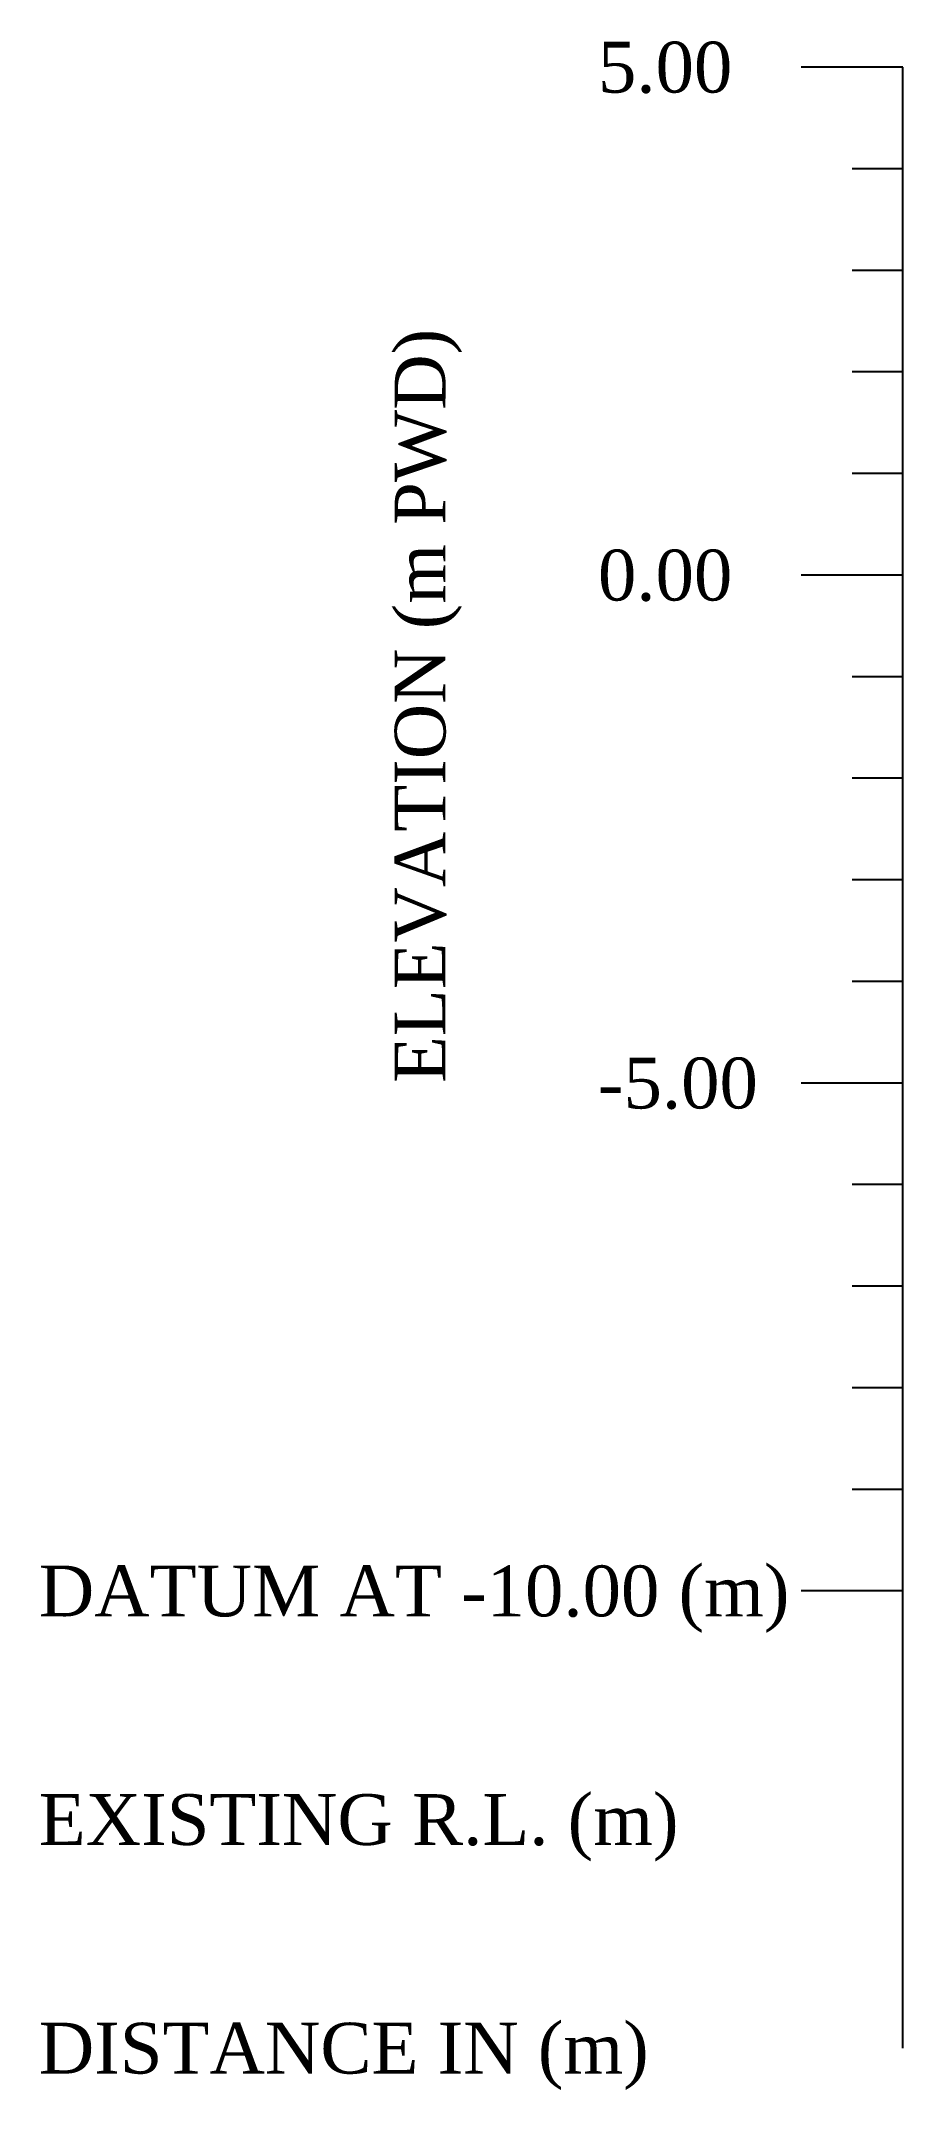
# Model space of a CAD drawing. Header units: metres. Extents: x -148477 to 168932, y -55673 to -2736.
# Drawn here: x 9063.72 to 9072.2, y -9213.99 to -9193.81 of the extents above; entities that cross this region are included whole.
import ezdxf

# ---------------------------------------------------------------- set-up
doc = ezdxf.new("R2010")
doc.units = ezdxf.units.M
doc.styles.add('liza', font='times.ttf', dxfattribs={"height": 2})

msp = doc.modelspace()

# ---------------------------------------------------------------- texts
at = {"color": 6, "linetype": 'Continuous', "lineweight": -3, "ltscale": 0.5, "char_height": 0.5, "attachment_point": 1, "style": 'liza'}
for s, insert, width in [('5.00', (9069.1992, -9193.8225), 2), ('0.00', (9069.1992, -9198.8225), 2), ('-5.00', (9069.1992, -9203.8225), 2), ('DATUM AT -10.00 (m)', (9063.6992, -9208.8225), 7.5), ('EXISTING R.L. (m)', (9063.6992, -9211.0725), 7.5), ('DISTANCE IN (m)', (9063.6992, -9213.3225), 7.5)]:
    msp.add_mtext(s, dxfattribs=dict(at, insert=insert, width=width))
at = {"color": 6, "linetype": 'Continuous', "lineweight": -3, "ltscale": 0.5, "insert": (9067.1992, -9204.0725), "char_height": 0.5, "width": 10, "attachment_point": 1, "rotation": 90, "style": 'liza'}
msp.add_mtext('ELEVATION (m PWD)', dxfattribs=at)

# ---------------------------------------------------------------- linework, layer by layer
at = {"color": 6, "linetype": 'Continuous', "lineweight": -3, "ltscale": 0.5}
for p, q in [((9072.1992, -9194.0725), (9071.1992, -9194.0725)), ((9072.1992, -9213.5725), (9072.1992, -9194.0725)), ((9072.1992, -9195.0725), (9071.6992, -9195.0725)), ((9072.1992, -9196.0725), (9071.6992, -9196.0725)), ((9072.1992, -9197.0725), (9071.6992, -9197.0725)), ((9072.1992, -9198.0725), (9071.6992, -9198.0725)), ((9072.1992, -9199.0725), (9071.1992, -9199.0725)), ((9072.1992, -9200.0725), (9071.6992, -9200.0725)), ((9072.1992, -9201.0725), (9071.6992, -9201.0725)), ((9072.1992, -9202.0725), (9071.6992, -9202.0725)), ((9072.1992, -9203.0725), (9071.6992, -9203.0725)), ((9072.1992, -9204.0725), (9071.1992, -9204.0725)), ((9072.1992, -9205.0725), (9071.6992, -9205.0725)), ((9072.1992, -9206.0725), (9071.6992, -9206.0725)), ((9072.1992, -9207.0725), (9071.6992, -9207.0725)), ((9072.1992, -9208.0725), (9071.6992, -9208.0725)), ((9072.1992, -9209.0725), (9071.1992, -9209.0725))]:
    msp.add_line(p, q, dxfattribs=at)

msp.set_redraw_order([(e.dxf.handle, doc.entitydb.next_handle()) for e in msp.query("TEXT MTEXT ATTDEF DIMENSION ARC_DIMENSION")])  # texts and dimensions are drawn at this point

doc.saveas('drawing.dxf')
